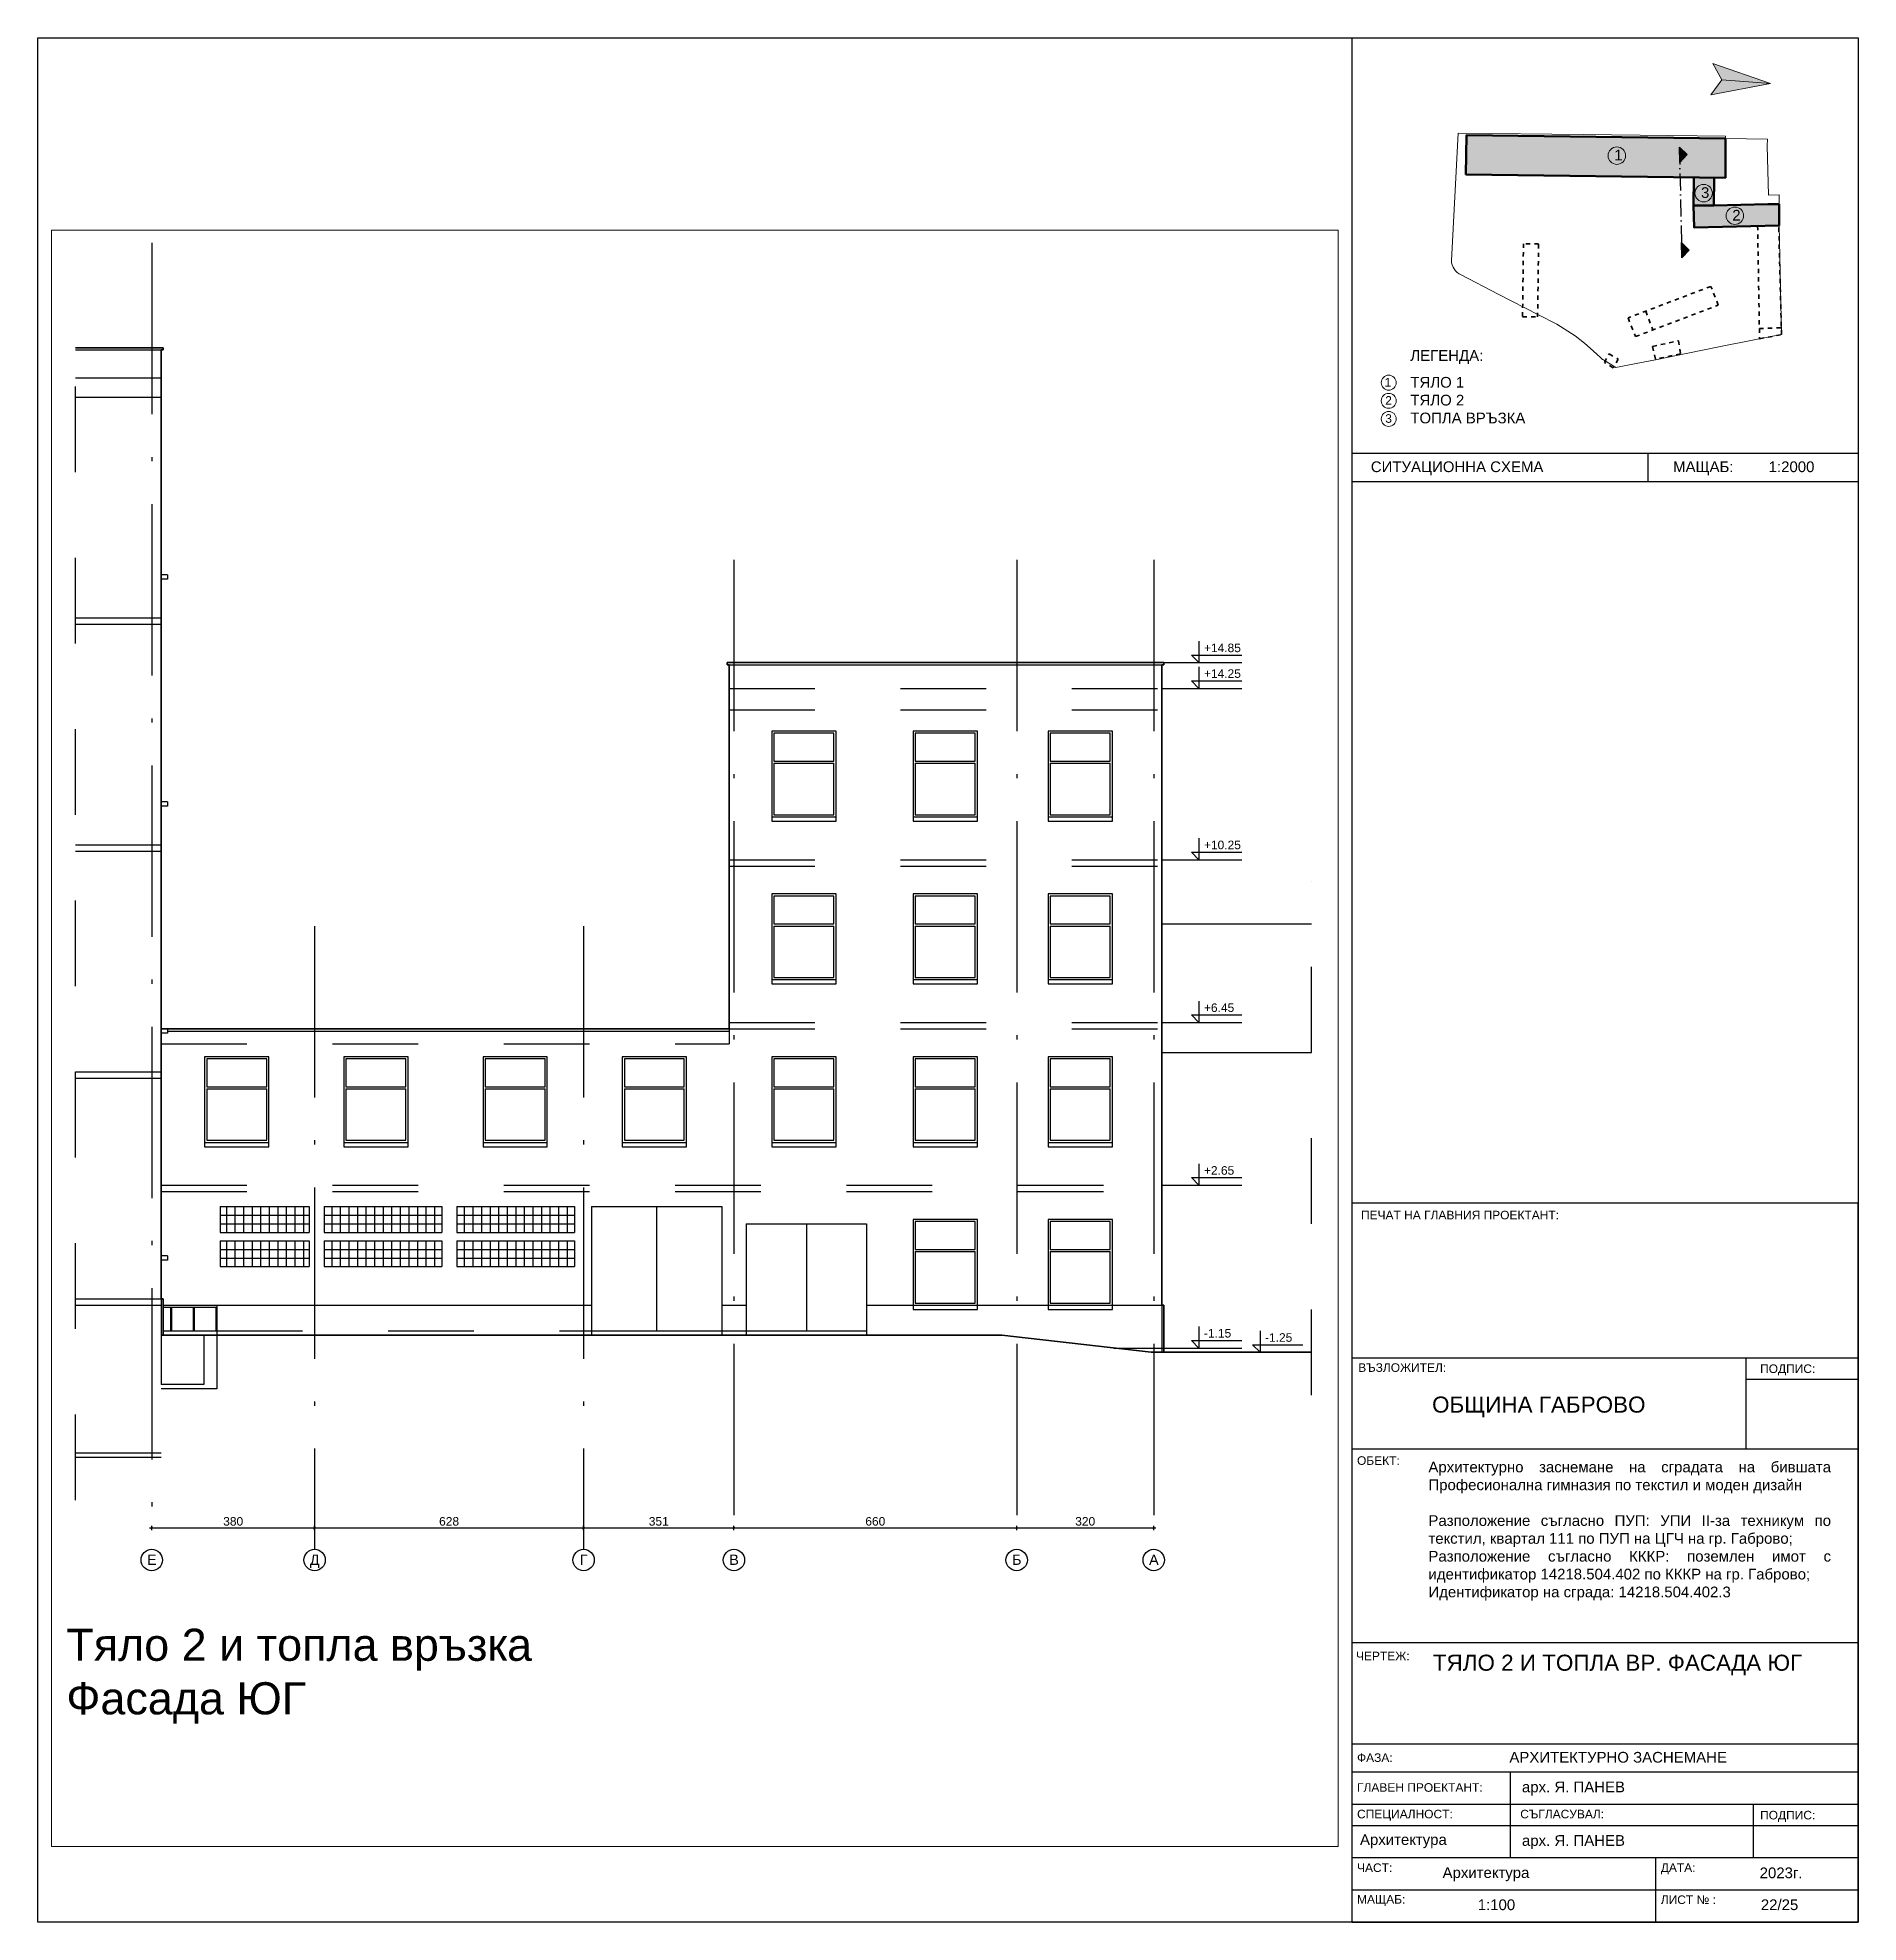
# Paper-space layout 'Т2 ФАС ЮГ' of a CAD drawing. Header units: inches. Extents: x 20 to 445, y 5 to 445.
# The model-space entities are those that its viewports show. They can reach past a viewport. Long polylines and large blocks are cut down to what shows.
import ezdxf

# ---------------------------------------------------------------- set-up
doc = ezdxf.new("R2010")
doc.units = ezdxf.units.IN
doc.header["$MEASUREMENT"] = 0
doc.linetypes.add('DashDot', pattern=[0.6, 0.4, -0.1, 0, -0.1])
doc.linetypes.add('Hidden', pattern=[0.4, 0.2, -0.2])
for name, color, linetype, lineweight in [('Линия на разрез', 252, 'DashDot', 25), ('Надписи коти външни', 252, 'Continuous', 25), ('Надписи нива', 252, 'Continuous', 25), ('Надписи Оси', 252, 'Continuous', 25), ('Оси', 252, 'DashDot', 25), ('Ситуация дебела линия', 7, 'Continuous', 70), ('Ситуация имот', 7, 'Continuous', 20), ('Ситуация тънка линия', 7, 'Continuous', 35), ('Фасади Разрези дебело', 7, 'Continuous', 35), ('Фасади Разрези пунктир', 253, 'Hidden', 25), ('Фасади Разрези средно', 252, 'Continuous', 30), ('Фасади Разрези тънко', 253, 'Continuous', 25)]:
    doc.layers.add(name, color=color, linetype=linetype, lineweight=lineweight)
doc.layers.add('Ситуация щрих', color=7, linetype='Continuous', lineweight=18, true_color=0xdbdbdb, transparency=0.25)
doc.styles.add('Arial Regular', font='arial.ttf')
doc.styles.get("Standard").update_dxf_attribs({"font": 'arial.ttf'})
doc.dimstyles.new('Annotative', dxfattribs={"dimscale": 0, "dimtxt": 20, "dimasz": 5, "dimexe": 5, "dimexo": 5, "dimgap": 5, "dimtad": 1, "dimdec": 0, "dimzin": 0, "dimdsep": 46, "dimtxsty": 'Standard', "dimblk": 'ARCHTICK', "dimcen": 5, "dimdle": 5, "dimadec": 0, "dimazin": 0, "dimtfac": 1, "dimtdec": 0, "dimtofl": 0, "dimtmove": 0, "dimatfit": 3, "dimldrblk": 'ARCHTICK', "dimfxl": 5, "dimfxlon": 1, "dimtolj": 1, "dimtzin": 0, "dimarcsym": 1})

psp = doc.layouts.new('Т2 ФАС ЮГ')

# ---------------------------------------------------------------- texts
at = {"attachment_point": 1}
for s, insert, char_height, width in [('{\\C256;\\c0;1}', (388.04, 418.86), 2.5, 2.3512), ('{\\C256;\\c0;3}', (408.29, 410.09), 2.5, 2.3512), ('{\\C256;\\c0;2}', (415.59, 404.81), 2.5, 2.3512), ('\\pxsm1.5;{\\C256;\\c0;ЛЕГЕНДА:\\P\\psm1;ТЯЛО 1\\PТЯЛО 2\\P\\psm1.5;ТОПЛА ВРЪЗКА}', (340.44, 372.06), 2.5, 104.1364), ('\\pxqc;{\\C256;\\c0;1}', (333.73, 365.57), 2, 2.9389), ('\\pxqc;{\\C256;\\c0;2}', (333.88, 361.33), 2, 2.9389), ('\\pxqc;{\\C256;\\c0;3}', (333.88, 357.1), 2, 2.9389), ('СИТУАЦИОННА СХЕМА', (331.21, 346.09), 2.5, 70.9204), ('МАЩАБ:', (401.78, 346.09), 2.5, 50.9509), ('1:2000', (424.09, 346.09), 2.5, 50.9509), ('ПЕЧАТ НА ГЛАВНИЯ ПРОЕКТАНТ:', (328.91, 171.14), 2, 50.1152), ('{\\fArial|b0|i0|c204|p34;ВЪЗЛОЖИТЕЛ}:', (328.27, 135.54), 2, 39.9093), ('{\\fArial|b0|i0|c204|p34;ПОДПИС:}', (422.09, 135.27), 2, 39.9093), ('ОБЩИНА ГАБРОВО', (345.51, 127.77), 3.75, 99.9482), ('ОБЕКТ:', (327.99, 113.83), 2, 39.9093), ('\\pxqj;{\\C256;\\c0;Архитектурно заснемане на сградата на бившата Професионална гимназия по текстил и моден дизайн\\P\\PРазположение съгласно ПУП: УПИ II-за техникум по текстил, квартал 111 по ПУП на ЦГЧ на гр. Габрово;\\PРазположение съгласно КККР: поземлен имот с идентификатор 14218.504.402 по КККР на гр. Габрово;\\PИдентификатор на сграда: 14218.504.402.3}', (344.66, 112.58), 2.5, 93.7065), ('{\\fArial|b0|i0|c204|p34;ЧЕРТЕЖ}:', (327.75, 68.2), 2, 39.9093), ('ТЯЛО 2 И ТОПЛА ВР. ФАСАДА ЮГ', (345.68, 67.51), 3.75, 103.8157), ('{\\fArial|b0|i0|c204|p34;ФАЗА}:', (327.99, 44.47), 2, 39.9093), ('АРХИТЕКТУРНО ЗАСНЕМАНЕ', (363.56, 44.81), 2.5, 70.9204), ('ГЛАВЕН ПРОЕКТАНТ:', (327.99, 37.51), 2, 39.9093), ('  арх. Я. ПАНЕВ', (364.55, 37.88), 2.5, 70.9204), ('СПЕЦИАЛНОСТ:', (327.99, 31.3), 2, 39.9093), ('СЪГЛАСУВАЛ:', (366.09, 31.3), 2, 39.9093), ('{\\fArial|b0|i0|c204|p34;ПОДПИС:}', (422.09, 31.05), 2, 39.9093), ('Архитектура', (328.68, 25.59), 2.5, 70.9204), ('  арх. Я. ПАНЕВ', (364.55, 25.38), 2.5, 70.9204), ('ЧАСТ{\\fArial|b0|i0|c238|p34;:}', (327.99, 18.77), 2, 39.9093), ('{\\fArial|b0|i0|c204|p34;Архитектура}', (347.96, 17.88), 2.5, 70.9204), ('{\\fArial|b0|i0|c204|p34;ДАТА}:', (398.9, 18.8), 2, 39.9093), ('{\\fArial|b0|i0|c162|p34;   }2023г{\\fArial|b0|i0|c162|p34;.}', (419.07, 17.83), 2.5, 70.9204), ('{\\fArial|b0|i0|c204|p34;МАЩАБ}:', (327.99, 11.39), 2, 39.9093), ('   1:100', (353.26, 10.38), 2.5, 70.9204), ('{\\fArial|b0|i0|c204|p34;ЛИСТ № }:', (398.9, 11.3), 2, 39.9093), ('  22/25', (420.32, 10.38), 2.5, 70.9204)]:
    psp.add_mtext(s, dxfattribs=dict(at, insert=insert, char_height=char_height, width=width))

msp = doc.modelspace()

# ---------------------------------------------------------------- texts
at = {"ltscale": 10, "insert": (23290.3, 17855.6), "char_height": 75, "width": 1216.339, "attachment_point": 2, "style": 'Arial Regular'}
msp.add_mtext('\\pxql;Тяло 2 и топла връзка\\PФасада ЮГ', dxfattribs=at)
at = {"layer": 'Надписи нива', "ltscale": 10, "char_height": 20, "width": 180.489, "attachment_point": 1, "style": 'Arial Regular'}
for s, insert in [('+14.85', (25337.9, 20155.4)), ('+14.25', (25337.9, 20095.4)), ('+10.25', (25337.9, 19695.4)), ('+6.45', (25337.9, 19315.4)), ('+2.65', (25337.9, 18935.4)), ('-1.15', (25337.9, 18555.4)), ('-1.25', (25480.5, 18545.4))]:
    msp.add_mtext(s, dxfattribs=dict(at, insert=insert))
at = {"layer": 'Надписи Оси', "ltscale": 100, "char_height": 24, "width": 27.213, "attachment_point": 1, "style": 'Arial Regular'}
for s, insert in [('\\pxqc;Е', (22868.3, 18028.6)), ('\\pxqc;Д', (23248.4, 18028.6)), ('\\pxqc;Г', (23876.4, 18028.6)), ('\\pxqc;В', (24227.4, 18028.6)), ('\\pxqc;Б', (24887.4, 18028.6)), ('\\pxqc;А', (25207.4, 18028.6))]:
    msp.add_mtext(s, dxfattribs=dict(at, insert=insert))

# ---------------------------------------------------------------- blocks, each defined once
blk = doc.blocks.new('_ArchTick')
at = {"color": 0, "linetype": 'ByBlock', "const_width": 0.15}
blk.add_lwpolyline([(-0.5, -0.5), (0.5, 0.5)], dxfattribs=at)
blk = doc.blocks.new('*D7064')
at = {"layer": 'Defpoints', "color": 0, "ltscale": 10, "transparency": 16777216}
for p in [(23261.7, 18090.9), (22881.6, 18040.9), (23261.7, 18040.9)]:
    blk.add_point(p, dxfattribs=at)
at = {"layer": 'Надписи коти външни', "color": 0, "lineweight": -2, "ltscale": 10, "transparency": 16777216}
for p, q in [((22876.6, 18090.9), (23266.7, 18090.9)), ((22881.6, 18085.9), (22881.6, 18095.9)), ((23261.7, 18085.9), (23261.7, 18095.9))]:
    blk.add_line(p, q, dxfattribs=at)
at = {"layer": 'Надписи коти външни', "color": 0, "lineweight": -2, "ltscale": 10, "transparency": 16777216, "xscale": 5, "yscale": 5, "zscale": 5, "rotation": 180}
blk.add_blockref('_ArchTick', (22881.6, 18090.9), dxfattribs=at)
at = {"layer": 'Надписи коти външни', "color": 0, "lineweight": -2, "ltscale": 10, "transparency": 16777216, "xscale": 5, "yscale": 5, "zscale": 5}
blk.add_blockref('_ArchTick', (23261.7, 18090.9), dxfattribs=at)
at = {"layer": 'Надписи коти външни', "color": 0, "ltscale": 10, "transparency": 16777216, "insert": (23071.7, 18106.1), "char_height": 20, "attachment_point": 5}
blk.add_mtext('\\A1;380', dxfattribs=at)
blk = doc.blocks.new('*D7063')
at = {"layer": 'Defpoints', "color": 0, "ltscale": 10, "transparency": 16777216}
for p in [(23889.7, 18090.9), (23261.7, 18040.9), (23889.7, 18040.9)]:
    blk.add_point(p, dxfattribs=at)
at = {"layer": 'Надписи коти външни', "color": 0, "lineweight": -2, "ltscale": 10, "transparency": 16777216}
for p, q in [((23256.7, 18090.9), (23894.7, 18090.9)), ((23261.7, 18085.9), (23261.7, 18095.9)), ((23889.7, 18085.9), (23889.7, 18095.9))]:
    blk.add_line(p, q, dxfattribs=at)
at = {"layer": 'Надписи коти външни', "color": 0, "lineweight": -2, "ltscale": 10, "transparency": 16777216, "xscale": 5, "yscale": 5, "zscale": 5, "rotation": 180}
blk.add_blockref('_ArchTick', (23261.7, 18090.9), dxfattribs=at)
at = {"layer": 'Надписи коти външни', "color": 0, "lineweight": -2, "ltscale": 10, "transparency": 16777216, "xscale": 5, "yscale": 5, "zscale": 5}
blk.add_blockref('_ArchTick', (23889.7, 18090.9), dxfattribs=at)
at = {"layer": 'Надписи коти външни', "color": 0, "ltscale": 10, "transparency": 16777216, "insert": (23575.7, 18106.1), "char_height": 20, "attachment_point": 5}
blk.add_mtext('\\A1;628', dxfattribs=at)
blk = doc.blocks.new('*D7062')
at = {"layer": 'Defpoints', "color": 0, "ltscale": 10, "transparency": 16777216}
for p in [(24240.7, 18090.9), (23889.7, 18040.9), (24240.7, 18040.9)]:
    blk.add_point(p, dxfattribs=at)
at = {"layer": 'Надписи коти външни', "color": 0, "lineweight": -2, "ltscale": 10, "transparency": 16777216}
for p, q in [((23884.7, 18090.9), (24245.7, 18090.9)), ((23889.7, 18085.9), (23889.7, 18095.9)), ((24240.7, 18085.9), (24240.7, 18095.9))]:
    blk.add_line(p, q, dxfattribs=at)
at = {"layer": 'Надписи коти външни', "color": 0, "lineweight": -2, "ltscale": 10, "transparency": 16777216, "xscale": 5, "yscale": 5, "zscale": 5, "rotation": 180}
blk.add_blockref('_ArchTick', (23889.7, 18090.9), dxfattribs=at)
at = {"layer": 'Надписи коти външни', "color": 0, "lineweight": -2, "ltscale": 10, "transparency": 16777216, "xscale": 5, "yscale": 5, "zscale": 5}
blk.add_blockref('_ArchTick', (24240.7, 18090.9), dxfattribs=at)
at = {"layer": 'Надписи коти външни', "color": 0, "ltscale": 10, "transparency": 16777216, "insert": (24065.2, 18106.1), "char_height": 20, "attachment_point": 5}
blk.add_mtext('\\A1;351', dxfattribs=at)
blk = doc.blocks.new('*D7060')
at = {"layer": 'Defpoints', "color": 0, "ltscale": 10, "transparency": 16777216}
for p in [(24900.7, 18090.9), (24240.7, 18040.9), (24900.7, 18040.9)]:
    blk.add_point(p, dxfattribs=at)
at = {"layer": 'Надписи коти външни', "color": 0, "lineweight": -2, "ltscale": 10, "transparency": 16777216}
for p, q in [((24235.7, 18090.9), (24905.7, 18090.9)), ((24240.7, 18085.9), (24240.7, 18095.9)), ((24900.7, 18085.9), (24900.7, 18095.9))]:
    blk.add_line(p, q, dxfattribs=at)
at = {"layer": 'Надписи коти външни', "color": 0, "lineweight": -2, "ltscale": 10, "transparency": 16777216, "xscale": 5, "yscale": 5, "zscale": 5, "rotation": 180}
blk.add_blockref('_ArchTick', (24240.7, 18090.9), dxfattribs=at)
at = {"layer": 'Надписи коти външни', "color": 0, "lineweight": -2, "ltscale": 10, "transparency": 16777216, "xscale": 5, "yscale": 5, "zscale": 5}
blk.add_blockref('_ArchTick', (24900.7, 18090.9), dxfattribs=at)
at = {"layer": 'Надписи коти външни', "color": 0, "ltscale": 10, "transparency": 16777216, "insert": (24570.7, 18106.1), "char_height": 20, "attachment_point": 5}
blk.add_mtext('\\A1;660', dxfattribs=at)
blk = doc.blocks.new('*D7061')
at = {"layer": 'Defpoints', "color": 0, "ltscale": 10, "transparency": 16777216}
for p in [(25220.7, 18090.9), (24900.7, 18040.9), (25220.7, 18040.9)]:
    blk.add_point(p, dxfattribs=at)
at = {"layer": 'Надписи коти външни', "color": 0, "lineweight": -2, "ltscale": 10, "transparency": 16777216}
for p, q in [((24895.7, 18090.9), (25225.7, 18090.9)), ((24900.7, 18085.9), (24900.7, 18095.9)), ((25220.7, 18085.9), (25220.7, 18095.9))]:
    blk.add_line(p, q, dxfattribs=at)
at = {"layer": 'Надписи коти външни', "color": 0, "lineweight": -2, "ltscale": 10, "transparency": 16777216, "xscale": 5, "yscale": 5, "zscale": 5, "rotation": 180}
blk.add_blockref('_ArchTick', (24900.7, 18090.9), dxfattribs=at)
at = {"layer": 'Надписи коти външни', "color": 0, "lineweight": -2, "ltscale": 10, "transparency": 16777216, "xscale": 5, "yscale": 5, "zscale": 5}
blk.add_blockref('_ArchTick', (25220.7, 18090.9), dxfattribs=at)
at = {"layer": 'Надписи коти външни', "color": 0, "ltscale": 10, "transparency": 16777216, "insert": (25060.7, 18106.1), "char_height": 20, "attachment_point": 5}
blk.add_mtext('\\A1;320', dxfattribs=at)

# ---------------------------------------------------------------- dimensions: what is measured, and where the dimension line sits
at = {"layer": 'Надписи коти външни', "ltscale": 10}
for p1, p2, picture, middle in [((22881.6, 18040.9), (23261.7, 18040.9), '*D7064', (23071.7, 18106.1)), ((23261.7, 18040.9), (23889.7, 18040.9), '*D7063', (23575.7, 18106.1)), ((23889.7, 18040.9), (24240.7, 18040.9), '*D7062', (24065.2, 18106.1)), ((24240.7, 18040.9), (24900.7, 18040.9), '*D7060', (24570.7, 18106.1)), ((24900.7, 18040.9), (25220.7, 18040.9), '*D7061', (25060.7, 18106.1))]:
    dim = msp.add_aligned_dim(p1=p1, p2=p2, distance=50, dimstyle='Annotative', override={"dimscale": 0, "dimtix": 0, "dimtofl": 0, "dimtmove": 0, "dimatfit": 3}, dxfattribs=at)
    dim.commit()
    dim.dimension.update_dxf_attribs({"geometry": picture, "text_midpoint": middle})

# ---------------------------------------------------------------- linework, layer by layer
at = {"layer": 'Надписи нива', "ltscale": 10}
for p, q in [((25326.2, 20160.9), (25326.2, 20110.9)), ((25308.6, 20128.6), (25426.2, 20128.6)), ((25326.2, 20110.9), (25308.6, 20128.6)), ((25308.6, 20068.6), (25426.2, 20068.6)), ((25326.2, 20050.9), (25308.6, 20068.6)), ((25326.2, 20100.9), (25326.2, 20050.9)), ((25308.6, 19668.6), (25426.2, 19668.6)), ((25326.2, 19650.9), (25308.6, 19668.6)), ((25326.2, 19700.9), (25326.2, 19650.9)), ((25326.2, 19320.9), (25326.2, 19270.9)), ((25308.6, 19288.6), (25426.2, 19288.6)), ((25326.2, 19270.9), (25308.6, 19288.6)), ((25326.2, 18940.9), (25326.2, 18890.9)), ((25308.6, 18908.6), (25426.2, 18908.6)), ((25326.2, 18890.9), (25308.6, 18908.6)), ((25308.6, 18528.6), (25426.2, 18528.6)), ((25326.2, 18510.9), (25308.6, 18528.6)), ((25326.2, 18560.9), (25326.2, 18510.9)), ((25468.9, 18550.9), (25468.9, 18500.9)), ((25451.2, 18518.6), (25568.9, 18518.6)), ((25468.9, 18500.9), (25451.2, 18518.6))]:
    msp.add_line(p, q, dxfattribs=at)
at = {"layer": 'Надписи нива', "linetype": 'Hidden', "ltscale": 10}
for p, q in [((25239.3, 20110.9), (25426.2, 20110.9)), ((25239.3, 20050.9), (25426.2, 20050.9)), ((25239.3, 19650.9), (25426.2, 19650.9)), ((25239.3, 19270.9), (25426.2, 19270.9)), ((25239.3, 18890.9), (25426.2, 18890.9)), ((25239.3, 18510.9), (25426.2, 18510.9))]:
    msp.add_line(p, q, dxfattribs=at)
at = {"layer": 'Надписи Оси', "ltscale": 50}
for centre in [(22881.6, 18015.9), (23261.7, 18015.9), (23889.7, 18015.9), (24240.7, 18015.9), (24900.7, 18015.9), (25220.7, 18015.9)]:
    msp.add_circle(centre, 25, dxfattribs=at)
at = {"layer": 'Оси', "ltscale": 10}
for p, q in [((22881.6, 21090.9), (22881.6, 18040.9)), ((24240.7, 20350.9), (24240.7, 18040.9)), ((24900.7, 20350.9), (24900.7, 18040.9)), ((25220.7, 20350.9), (25220.7, 18040.9)), ((23261.7, 19495.9), (23261.7, 18040.9)), ((23889.7, 19495.9), (23889.7, 18040.9))]:
    msp.add_line(p, q, dxfattribs=at)
at = {"layer": 'Фасади Разрези дебело', "ltscale": 10, "extrusion": (1.2091e-15, 1, -2.22045e-16)}
for p, q in [((22703.5, 20845.9), (22908.5, 20845.9)), ((25214.6, 18500.9), (25589.3, 18500.9))]:
    msp.add_line(p, q, dxfattribs=at)
at = {"layer": 'Фасади Разрези дебело', "ltscale": 10}
for p, q in [((22903.5, 20840.9), (22903.5, 18625.9)), ((22903.5, 20840.9), (22908.5, 20840.9, 0)), ((22908.5, 20845.9), (22908.5, 20840.9, 0)), ((24224.6, 20110.9), (24224.6, 20105.9)), ((25244.3, 20110.9), (25244.3, 20105.9)), ((24229.6, 20105.9), (24224.6, 20105.9)), ((24229.6, 20105.9), (24229.6, 19255.9)), ((25239.3, 20105.9), (25239.3, 18610.9)), ((25239.3, 20105.9), (25244.3, 20105.9)), ((22908.5, 18625.9), (22903.5, 18625.9)), ((22908.5, 18625.9), (22908.5, 18540.9)), ((25239.3, 18610.9), (25244.3, 18610.9)), ((25244.3, 18610.9), (25244.3, 18500.9)), ((24866.4, 18540.9), (22903.5, 18540.9)), ((24866.4, 18540.9), (25214.6, 18500.9))]:
    msp.add_line(p, q, dxfattribs=at)
at = {"layer": 'Фасади Разрези дебело', "ltscale": 10, "extrusion": (-1.22465e-16, 1, -2.22045e-16)}
for p, q in [((24224.6, 20110.9), (25244.3, 20110.9)), ((22903.5, 19255.9), (24229.6, 19255.9))]:
    msp.add_line(p, q, dxfattribs=at)
at = {"layer": 'Фасади Разрези пунктир', "ltscale": 10}
for p, q in [((22703.5, 18155.9), (22703.5, 20945.9)), ((25589.3, 18400.9), (25589.3, 19600.9)), ((24229.6, 19250.9), (24229.6, 19220.9)), ((22903.5, 18625.9), (22903.5, 18255.9)), ((25239.3, 18610.9), (25239.3, 18500.9)), ((23003.5, 18540.9), (23003.5, 18425.9)), ((23033.5, 18540.9), (23033.5, 18415.9))]:
    msp.add_line(p, q, dxfattribs=at)
at = {"layer": 'Фасади Разрези пунктир', "ltscale": 10, "extrusion": (1.2091e-15, 1, -2.22045e-16)}
for p, q in [((22703.5, 20775.9), (22903.5, 20775.9)), ((22703.5, 20730.9), (22903.5, 20730.9)), ((22703.5, 20215.9), (22903.5, 20215.9)), ((22703.5, 20200.9), (22903.5, 20200.9)), ((22703.5, 19685.9), (22903.5, 19685.9)), ((22703.5, 19670.9), (22903.5, 19670.9)), ((22703.5, 19155.9), (22903.5, 19155.9)), ((22703.5, 19140.9), (22903.5, 19140.9)), ((22703.5, 18625.9), (22903.5, 18625.9)), ((22703.5, 18610.9), (22903.5, 18610.9)), ((22703.5, 18265.9), (22903.5, 18265.9)), ((22703.5, 18255.9), (22903.5, 18255.9))]:
    msp.add_line(p, q, dxfattribs=at)
at = {"layer": 'Фасади Разрези пунктир', "ltscale": 10, "extrusion": (-1.22465e-16, 1, -2.22045e-16)}
for p, q in [((24229.6, 20050.9), (25239.3, 20050.9)), ((24229.6, 20000.9), (25239.3, 20000.9)), ((24229.6, 19650.9), (25239.3, 19650.9)), ((24229.6, 19635.9), (25239.3, 19635.9)), ((24229.6, 19270.9), (25239.3, 19270.9)), ((24229.6, 19255.9), (25239.3, 19255.9)), ((22903.5, 19220.9), (24229.6, 19220.9)), ((22903.5, 18890.9), (25239.3, 18890.9)), ((22903.5, 18875.9), (25239.3, 18875.9)), ((23033.5, 18550.9), (23908.2, 18550.9)), ((24212.1, 18550.9), (24269.6, 18550.9)), ((25127.6, 18510.9), (25239.3, 18510.9))]:
    msp.add_line(p, q, dxfattribs=at)
at = {"layer": 'Фасади Разрези пунктир', "ltscale": 10, "extrusion": (-1.2091e-15, 1, -2.22045e-16)}
for p, q in [((23003.5, 18425.9), (22903.5, 18425.9)), ((23033.5, 18415.9), (22903.5, 18415.9))]:
    msp.add_line(p, q, dxfattribs=at)
at = {"layer": 'Фасади Разрези средно', "ltscale": 10, "extrusion": (1.2091e-15, 1, -2.22045e-16)}
for p, q in [((25239.3, 19500.9), (25589.3, 19500.9)), ((25239.3, 19200.9), (25589.3, 19200.9))]:
    msp.add_line(p, q, dxfattribs=at)
at = {"layer": 'Фасади Разрези тънко', "ltscale": 10, "extrusion": (1.2091e-15, 1, -2.22045e-16)}
for p, q in [((22703.5, 20840.9), (22903.5, 20840.9)), ((23041.4, 18840.9), (23248.7, 18840.9)), ((23283.7, 18840.9), (23558.6, 18840.9)), ((23593.6, 18840.9), (23868.2, 18840.9)), ((23908.2, 18840.9), (24212.1, 18840.9)), ((23041.4, 18820.9), (23248.7, 18820.9)), ((23041.4, 18800.9), (23248.7, 18800.9)), ((23284.1, 18820.9), (23558.6, 18820.9)), ((23284.1, 18800.9), (23558.6, 18800.9)), ((23593.6, 18820.9), (23868.2, 18820.9)), ((23593.6, 18800.9), (23868.2, 18800.9)), ((24269.6, 18800.9), (24549.8, 18800.9)), ((23041.4, 18780.9), (23248.7, 18780.9)), ((23041.4, 18760.9), (23248.7, 18760.9)), ((23283.7, 18780.9), (23558.6, 18780.9)), ((23283.7, 18760.9), (23558.6, 18760.9)), ((23593.6, 18780.9), (23868.2, 18780.9)), ((23593.6, 18760.9), (23868.2, 18760.9)), ((23041.4, 18740.9), (23248.7, 18740.9)), ((23041.4, 18720.9), (23248.7, 18720.9)), ((23041.4, 18700.9), (23248.7, 18700.9)), ((23283.7, 18700.9), (23558.6, 18700.9)), ((23284.1, 18740.9), (23558.6, 18740.9)), ((23284.1, 18720.9), (23558.6, 18720.9)), ((23593.6, 18740.9), (23868.2, 18740.9)), ((23593.6, 18720.9), (23868.2, 18720.9)), ((23593.6, 18700.9), (23868.2, 18700.9)), ((22908.5, 18610.9), (23033.5, 18610.9)), ((22908.5, 18605.9), (23033.5, 18605.9)), ((23033.5, 18610.9), (23908.2, 18610.9)), ((24212.1, 18610.9), (24269.6, 18610.9)), ((24549.8, 18610.9), (25239.3, 18610.9)), ((22908.5, 18550.9), (23033.5, 18550.9)), ((23908.2, 18550.9), (24212.1, 18550.9)), ((24269.6, 18550.9), (24549.8, 18550.9))]:
    msp.add_line(p, q, dxfattribs=at)
at = {"layer": 'Фасади Разрези тънко', "ltscale": 10, "extrusion": (1.7544e-13, 1, -2.22045e-16)}
for p, q in [((22918.5, 20315.9), (22903.5, 20315.9)), ((22918.5, 20305.9), (22903.5, 20305.9)), ((22918.5, 19785.9), (22903.5, 19785.9)), ((22918.5, 19775.9), (22903.5, 19775.9)), ((22918.5, 19255.9), (22903.5, 19255.9)), ((22918.5, 19245.9), (22903.5, 19245.9)), ((22918.5, 18725.9), (22903.5, 18725.9)), ((22918.5, 18715.9), (22903.5, 18715.9))]:
    msp.add_line(p, q, dxfattribs=at)
at = {"layer": 'Фасади Разрези тънко', "ltscale": 10}
for p, q in [((22918.5, 20315.9), (22918.5, 20305.9)), ((24479.1, 19950.9), (24329.1, 19950.9)), ((24329.1, 19950.9), (24329.1, 19750.9)), ((24474.1, 19945.9), (24334.1, 19945.9)), ((24334.1, 19945.9), (24334.1, 19880.9)), ((24474.1, 19880.9), (24474.1, 19945.9)), ((24479.1, 19750.9), (24479.1, 19950.9)), ((24809.1, 19950.9), (24659.1, 19950.9)), ((24659.1, 19950.9), (24659.1, 19750.9)), ((24804.1, 19945.9), (24664.1, 19945.9)), ((24664.1, 19945.9), (24664.1, 19880.9)), ((24804.1, 19880.9), (24804.1, 19945.9)), ((24809.1, 19750.9), (24809.1, 19950.9)), ((25124.1, 19950.9), (24974.1, 19950.9)), ((24974.1, 19950.9), (24974.1, 19750.9)), ((25119.1, 19945.9), (24979.1, 19945.9)), ((24979.1, 19945.9), (24979.1, 19880.9)), ((25119.1, 19880.9), (25119.1, 19945.9)), ((25124.1, 19750.9), (25124.1, 19950.9)), ((24334.1, 19880.9), (24474.1, 19880.9)), ((24334.1, 19875.9), (24334.1, 19755.9)), ((24334.1, 19875.9), (24474.1, 19875.9)), ((24474.1, 19755.9), (24474.1, 19875.9)), ((24664.1, 19880.9), (24804.1, 19880.9)), ((24664.1, 19875.9), (24664.1, 19755.9)), ((24664.1, 19875.9), (24804.1, 19875.9)), ((24804.1, 19755.9), (24804.1, 19875.9)), ((24979.1, 19880.9), (25119.1, 19880.9)), ((24979.1, 19875.9), (24979.1, 19755.9)), ((24979.1, 19875.9), (25119.1, 19875.9)), ((25119.1, 19755.9), (25119.1, 19875.9)), ((22918.5, 19785.9), (22918.5, 19775.9)), ((24334.1, 19755.9), (24474.1, 19755.9)), ((24664.1, 19755.9), (24804.1, 19755.9)), ((24979.1, 19755.9), (25119.1, 19755.9)), ((24329.1, 19750.9), (24329.1, 19740.9)), ((24329.1, 19750.9), (24479.1, 19750.9)), ((24329.1, 19740.9), (24479.1, 19740.9)), ((24479.1, 19740.9), (24479.1, 19750.9)), ((24659.1, 19750.9), (24659.1, 19740.9)), ((24659.1, 19750.9), (24809.1, 19750.9)), ((24659.1, 19740.9), (24809.1, 19740.9)), ((24809.1, 19740.9), (24809.1, 19750.9)), ((24974.1, 19750.9), (24974.1, 19740.9)), ((24974.1, 19750.9), (25124.1, 19750.9)), ((24974.1, 19740.9), (25124.1, 19740.9)), ((25124.1, 19740.9), (25124.1, 19750.9)), ((24479.1, 19570.9), (24329.1, 19570.9)), ((24329.1, 19570.9), (24329.1, 19370.9)), ((24474.1, 19565.9), (24334.1, 19565.9)), ((24334.1, 19565.9), (24334.1, 19500.9)), ((24474.1, 19500.9), (24474.1, 19565.9)), ((24479.1, 19370.9), (24479.1, 19570.9)), ((24809.1, 19570.9), (24659.1, 19570.9)), ((24659.1, 19570.9), (24659.1, 19370.9)), ((24804.1, 19565.9), (24664.1, 19565.9)), ((24664.1, 19565.9), (24664.1, 19500.9)), ((24804.1, 19500.9), (24804.1, 19565.9)), ((24809.1, 19370.9), (24809.1, 19570.9)), ((25124.1, 19570.9), (24974.1, 19570.9)), ((24974.1, 19570.9), (24974.1, 19370.9)), ((25119.1, 19565.9), (24979.1, 19565.9)), ((24979.1, 19565.9), (24979.1, 19500.9)), ((25119.1, 19500.9), (25119.1, 19565.9)), ((25124.1, 19370.9), (25124.1, 19570.9)), ((24334.1, 19500.9), (24474.1, 19500.9)), ((24334.1, 19495.9), (24334.1, 19375.9)), ((24334.1, 19495.9), (24474.1, 19495.9)), ((24474.1, 19375.9), (24474.1, 19495.9)), ((24664.1, 19500.9), (24804.1, 19500.9)), ((24664.1, 19495.9), (24664.1, 19375.9)), ((24664.1, 19495.9), (24804.1, 19495.9)), ((24804.1, 19375.9), (24804.1, 19495.9)), ((24979.1, 19500.9), (25119.1, 19500.9)), ((24979.1, 19495.9), (24979.1, 19375.9)), ((24979.1, 19495.9), (25119.1, 19495.9)), ((25119.1, 19375.9), (25119.1, 19495.9)), ((24329.1, 19370.9), (24329.1, 19360.9)), ((24329.1, 19370.9), (24479.1, 19370.9)), ((24329.1, 19360.9), (24479.1, 19360.9)), ((24334.1, 19375.9), (24474.1, 19375.9)), ((24479.1, 19360.9), (24479.1, 19370.9)), ((24659.1, 19370.9), (24659.1, 19360.9)), ((24659.1, 19370.9), (24809.1, 19370.9)), ((24659.1, 19360.9), (24809.1, 19360.9)), ((24664.1, 19375.9), (24804.1, 19375.9)), ((24809.1, 19360.9), (24809.1, 19370.9)), ((24974.1, 19370.9), (24974.1, 19360.9)), ((24974.1, 19370.9), (25124.1, 19370.9)), ((24974.1, 19360.9), (25124.1, 19360.9)), ((24979.1, 19375.9), (25119.1, 19375.9)), ((25124.1, 19360.9), (25124.1, 19370.9)), ((22918.5, 19255.9), (22918.5, 19245.9)), ((24229.6, 19255.9), (24229.6, 19250.9)), ((23154.9, 19190.9), (23004.9, 19190.9)), ((23004.9, 19190.9), (23004.9, 18990.9)), ((23149.9, 19185.9), (23009.9, 19185.9)), ((23009.9, 19185.9), (23009.9, 19120.9)), ((23149.9, 19120.9), (23149.9, 19185.9)), ((23154.9, 18990.9), (23154.9, 19190.9)), ((23479.9, 19190.9), (23329.9, 19190.9)), ((23329.9, 19190.9), (23329.9, 18990.9)), ((23474.9, 19185.9), (23334.9, 19185.9)), ((23334.9, 19185.9), (23334.9, 19120.9)), ((23474.9, 19120.9), (23474.9, 19185.9)), ((23479.9, 18990.9), (23479.9, 19190.9)), ((23804.9, 19190.9), (23654.9, 19190.9)), ((23654.9, 19190.9), (23654.9, 18990.9)), ((23799.9, 19185.9), (23659.9, 19185.9)), ((23659.9, 19185.9), (23659.9, 19120.9)), ((23799.9, 19120.9), (23799.9, 19185.9)), ((23804.9, 18990.9), (23804.9, 19190.9)), ((24129.8, 19190.9), (23979.8, 19190.9)), ((23979.8, 19190.9), (23979.8, 18990.9)), ((24124.8, 19185.9), (23984.8, 19185.9)), ((23984.8, 19185.9), (23984.8, 19120.9)), ((24124.8, 19120.9), (24124.8, 19185.9)), ((24129.8, 18990.9), (24129.8, 19190.9)), ((24479.1, 19190.9), (24329.1, 19190.9)), ((24329.1, 19190.9), (24329.1, 18990.9)), ((24474.1, 19185.9), (24334.1, 19185.9)), ((24334.1, 19185.9), (24334.1, 19120.9)), ((24474.1, 19120.9), (24474.1, 19185.9)), ((24479.1, 18990.9), (24479.1, 19190.9)), ((24809.1, 19190.9), (24659.1, 19190.9)), ((24659.1, 19190.9), (24659.1, 18990.9)), ((24804.1, 19185.9), (24664.1, 19185.9)), ((24664.1, 19185.9), (24664.1, 19120.9)), ((24804.1, 19120.9), (24804.1, 19185.9)), ((24809.1, 18990.9), (24809.1, 19190.9)), ((25124.1, 19190.9), (24974.1, 19190.9)), ((24974.1, 19190.9), (24974.1, 18990.9)), ((25119.1, 19185.9), (24979.1, 19185.9)), ((24979.1, 19185.9), (24979.1, 19120.9)), ((25119.1, 19120.9), (25119.1, 19185.9)), ((25124.1, 18990.9), (25124.1, 19190.9)), ((23009.9, 19120.9), (23149.9, 19120.9)), ((23009.9, 19115.9), (23009.9, 18995.9)), ((23009.9, 19115.9), (23149.9, 19115.9)), ((23149.9, 18995.9), (23149.9, 19115.9)), ((23334.9, 19120.9), (23474.9, 19120.9)), ((23334.9, 19115.9), (23334.9, 18995.9)), ((23334.9, 19115.9), (23474.9, 19115.9)), ((23474.9, 18995.9), (23474.9, 19115.9)), ((23659.9, 19120.9), (23799.9, 19120.9)), ((23659.9, 19115.9), (23659.9, 18995.9)), ((23659.9, 19115.9), (23799.9, 19115.9)), ((23799.9, 18995.9), (23799.9, 19115.9)), ((23984.8, 19120.9), (24124.8, 19120.9)), ((23984.8, 19115.9), (23984.8, 18995.9)), ((23984.8, 19115.9), (24124.8, 19115.9)), ((24124.8, 18995.9), (24124.8, 19115.9)), ((24334.1, 19120.9), (24474.1, 19120.9)), ((24334.1, 19115.9), (24334.1, 18995.9)), ((24334.1, 19115.9), (24474.1, 19115.9)), ((24474.1, 18995.9), (24474.1, 19115.9)), ((24664.1, 19120.9), (24804.1, 19120.9)), ((24664.1, 19115.9), (24664.1, 18995.9)), ((24664.1, 19115.9), (24804.1, 19115.9)), ((24804.1, 18995.9), (24804.1, 19115.9)), ((24979.1, 19120.9), (25119.1, 19120.9)), ((24979.1, 19115.9), (24979.1, 18995.9)), ((24979.1, 19115.9), (25119.1, 19115.9)), ((25119.1, 18995.9), (25119.1, 19115.9)), ((23004.9, 18990.9), (23004.9, 18980.9)), ((23004.9, 18990.9), (23154.9, 18990.9)), ((23004.9, 18980.9), (23154.9, 18980.9)), ((23009.9, 18995.9), (23149.9, 18995.9)), ((23154.9, 18980.9), (23154.9, 18990.9)), ((23329.9, 18990.9), (23329.9, 18980.9)), ((23329.9, 18990.9), (23479.9, 18990.9)), ((23329.9, 18980.9), (23479.9, 18980.9)), ((23334.9, 18995.9), (23474.9, 18995.9)), ((23479.9, 18980.9), (23479.9, 18990.9)), ((23654.9, 18990.9), (23654.9, 18980.9)), ((23654.9, 18990.9), (23804.9, 18990.9)), ((23654.9, 18980.9), (23804.9, 18980.9)), ((23659.9, 18995.9), (23799.9, 18995.9)), ((23804.9, 18980.9), (23804.9, 18990.9)), ((23979.8, 18990.9), (23979.8, 18980.9)), ((23979.8, 18990.9), (24129.8, 18990.9)), ((23979.8, 18980.9), (24129.8, 18980.9)), ((23984.8, 18995.9), (24124.8, 18995.9)), ((24129.8, 18980.9), (24129.8, 18990.9)), ((24329.1, 18990.9), (24329.1, 18980.9)), ((24329.1, 18990.9), (24479.1, 18990.9)), ((24329.1, 18980.9), (24479.1, 18980.9)), ((24334.1, 18995.9), (24474.1, 18995.9)), ((24479.1, 18980.9), (24479.1, 18990.9)), ((24659.1, 18990.9), (24659.1, 18980.9)), ((24659.1, 18990.9), (24809.1, 18990.9)), ((24659.1, 18980.9), (24809.1, 18980.9)), ((24664.1, 18995.9), (24804.1, 18995.9)), ((24809.1, 18980.9), (24809.1, 18990.9)), ((24974.1, 18990.9), (24974.1, 18980.9)), ((24974.1, 18990.9), (25124.1, 18990.9)), ((24974.1, 18980.9), (25124.1, 18980.9)), ((24979.1, 18995.9), (25119.1, 18995.9)), ((25124.1, 18980.9), (25124.1, 18990.9)), ((23041.4, 18840.9), (23041.4, 18780.9)), ((23055.7, 18840.9), (23055.7, 18780.9)), ((23075.7, 18840.9), (23075.7, 18780.9)), ((23095.7, 18840.9), (23095.7, 18780.9)), ((23115.7, 18840.9), (23115.7, 18780.9)), ((23135.7, 18840.9), (23135.7, 18780.9)), ((23155.7, 18840.9), (23155.7, 18780.9)), ((23175.7, 18840.9), (23175.7, 18780.9)), ((23195.7, 18840.9), (23195.7, 18780.9)), ((23215.7, 18840.9), (23215.7, 18780.9)), ((23235.7, 18840.9), (23235.7, 18780.9)), ((23248.7, 18840.9), (23248.7, 18780.9)), ((23283.7, 18840.9), (23283.7, 18780.9)), ((23301.6, 18840.9), (23301.6, 18780.9)), ((23321.6, 18840.9), (23321.6, 18780.9)), ((23341.6, 18840.9), (23341.6, 18780.9)), ((23361.6, 18840.9), (23361.6, 18780.9)), ((23381.6, 18840.9), (23381.6, 18780.9)), ((23401.6, 18840.9), (23401.6, 18780.9)), ((23421.6, 18840.9), (23421.6, 18780.9)), ((23441.6, 18840.9), (23441.6, 18780.9)), ((23461.6, 18840.9), (23461.6, 18780.9)), ((23481.6, 18840.9), (23481.6, 18780.9)), ((23501.6, 18840.9), (23501.6, 18780.9)), ((23521.6, 18840.9), (23521.6, 18780.9)), ((23541.6, 18840.9), (23541.6, 18780.9)), ((23558.6, 18840.9), (23558.6, 18780.9)), ((23593.6, 18840.9), (23593.6, 18780.9)), ((23611.2, 18840.9), (23611.2, 18780.9)), ((23631.2, 18840.9), (23631.2, 18780.9)), ((23651.2, 18840.9), (23651.2, 18780.9)), ((23671.2, 18840.9), (23671.2, 18780.9)), ((23691.2, 18840.9), (23691.2, 18780.9)), ((23711.2, 18840.9), (23711.2, 18780.9)), ((23731.2, 18840.9), (23731.2, 18780.9)), ((23751.2, 18840.9), (23751.2, 18780.9)), ((23771.2, 18840.9), (23771.2, 18780.9)), ((23791.2, 18840.9), (23791.2, 18780.9)), ((23811.2, 18840.9), (23811.2, 18780.9)), ((23831.2, 18840.9), (23831.2, 18780.9)), ((23851.2, 18840.9), (23851.2, 18780.9)), ((23868.2, 18840.9), (23868.2, 18780.9)), ((23908.2, 18840.9), (23908.2, 18540.9)), ((24060.1, 18840.9), (24060.1, 18550.9)), ((24212.1, 18840.9), (24212.1, 18540.9)), ((24269.6, 18800.9), (24269.6, 18540.9)), ((24409.7, 18800.9), (24409.7, 18550.9)), ((24549.8, 18800.9), (24549.8, 18540.9)), ((24809.1, 18810.9), (24659.1, 18810.9)), ((24659.1, 18810.9), (24659.1, 18610.9)), ((24804.1, 18805.9), (24664.1, 18805.9)), ((24664.1, 18805.9), (24664.1, 18740.9)), ((24804.1, 18740.9), (24804.1, 18805.9)), ((24809.1, 18610.9), (24809.1, 18810.9)), ((25124.1, 18810.9), (24974.1, 18810.9)), ((24974.1, 18810.9), (24974.1, 18610.9)), ((25119.1, 18805.9), (24979.1, 18805.9)), ((24979.1, 18805.9), (24979.1, 18740.9)), ((25119.1, 18740.9), (25119.1, 18805.9)), ((25124.1, 18610.9), (25124.1, 18810.9)), ((23041.4, 18760.9), (23041.4, 18700.9)), ((23055.7, 18760.9), (23055.7, 18700.9)), ((23075.7, 18760.9), (23075.7, 18700.9)), ((23095.7, 18760.9), (23095.7, 18700.9)), ((23115.7, 18760.9), (23115.7, 18700.9)), ((23135.7, 18760.9), (23135.7, 18700.9)), ((23155.7, 18760.9), (23155.7, 18700.9)), ((23175.7, 18760.9), (23175.7, 18700.9)), ((23195.7, 18760.9), (23195.7, 18700.9)), ((23215.7, 18760.9), (23215.7, 18700.9)), ((23235.7, 18760.9), (23235.7, 18700.9)), ((23248.7, 18760.9), (23248.7, 18700.9)), ((23283.7, 18760.9), (23283.7, 18700.9)), ((23301.6, 18760.9), (23301.6, 18700.9)), ((23321.6, 18760.9), (23321.6, 18700.9)), ((23341.6, 18760.9), (23341.6, 18700.9)), ((23361.6, 18760.9), (23361.6, 18700.9)), ((23381.6, 18760.9), (23381.6, 18700.9)), ((23401.6, 18760.9), (23401.6, 18700.9)), ((23421.6, 18760.9), (23421.6, 18700.9)), ((23441.6, 18760.9), (23441.6, 18700.9)), ((23461.6, 18760.9), (23461.6, 18700.9)), ((23481.6, 18760.9), (23481.6, 18700.9)), ((23501.6, 18760.9), (23501.6, 18700.9)), ((23521.6, 18760.9), (23521.6, 18700.9)), ((23541.6, 18760.9), (23541.6, 18700.9)), ((23558.6, 18760.9), (23558.6, 18700.9)), ((23593.6, 18760.9), (23593.6, 18700.9)), ((23611.2, 18760.9), (23611.2, 18700.9)), ((23631.2, 18760.9), (23631.2, 18700.9)), ((23651.2, 18760.9), (23651.2, 18700.9)), ((23671.2, 18760.9), (23671.2, 18700.9)), ((23691.2, 18760.9), (23691.2, 18700.9)), ((23711.2, 18760.9), (23711.2, 18700.9)), ((23731.2, 18760.9), (23731.2, 18700.9)), ((23751.2, 18760.9), (23751.2, 18700.9)), ((23771.2, 18760.9), (23771.2, 18700.9)), ((23791.2, 18760.9), (23791.2, 18700.9)), ((23811.2, 18760.9), (23811.2, 18700.9)), ((23831.2, 18760.9), (23831.2, 18700.9)), ((23851.2, 18760.9), (23851.2, 18700.9)), ((23868.2, 18760.9), (23868.2, 18700.9)), ((22918.5, 18725.9), (22918.5, 18715.9)), ((24664.1, 18740.9), (24804.1, 18740.9)), ((24664.1, 18735.9), (24664.1, 18615.9)), ((24664.1, 18735.9), (24804.1, 18735.9)), ((24804.1, 18615.9), (24804.1, 18735.9)), ((24979.1, 18740.9), (25119.1, 18740.9)), ((24979.1, 18735.9), (24979.1, 18615.9)), ((24979.1, 18735.9), (25119.1, 18735.9)), ((25119.1, 18615.9), (25119.1, 18735.9)), ((24664.1, 18615.9), (24804.1, 18615.9)), ((24979.1, 18615.9), (25119.1, 18615.9)), ((22925.5, 18605.9), (22925.5, 18550.9)), ((22927.5, 18605.9), (22927.5, 18550.9)), ((22978.5, 18605.9), (22978.5, 18550.9)), ((22980.5, 18605.9), (22980.5, 18550.9)), ((23031.5, 18605.9), (23031.5, 18550.9)), ((23033.5, 18610.9), (23033.5, 18550.9)), ((24659.1, 18610.9), (24659.1, 18600.9)), ((24659.1, 18610.9), (24809.1, 18610.9)), ((24659.1, 18600.9), (24809.1, 18600.9)), ((24809.1, 18600.9), (24809.1, 18610.9)), ((24974.1, 18610.9), (24974.1, 18600.9)), ((24974.1, 18610.9), (25124.1, 18610.9)), ((24974.1, 18600.9), (25124.1, 18600.9)), ((25124.1, 18600.9), (25124.1, 18610.9)), ((23033.5, 18550.9), (23033.5, 18540.9))]:
    msp.add_line(p, q, dxfattribs=at)
at = {"layer": 'Фасади Разрези тънко', "ltscale": 10, "extrusion": (-1.22465e-16, 1, -2.22045e-16)}
for p, q in [((24229.6, 20105.9), (25239.3, 20105.9)), ((22918.5, 19250.9), (24229.6, 19250.9))]:
    msp.add_line(p, q, dxfattribs=at)

msp.set_redraw_order([(e.dxf.handle, doc.entitydb.next_handle()) for e in msp.query("TEXT MTEXT ATTDEF DIMENSION ARC_DIMENSION")])  # texts and dimensions are drawn at this point

# ---------------------------------------------------------------- hatches: boundary and pattern name
at = {"layer": 'Оси', "ltscale": 10}
h = psp.add_hatch(color=256, dxfattribs=at)
h.dxf.hatch_style = 1
h.paths.add_polyline_path([(403.32, 415.9), (405.05, 417.71), (403.24, 419.43)])
h = psp.add_hatch(color=256, dxfattribs=at)
h.dxf.hatch_style = 1
h.paths.add_polyline_path([(403.83, 393.62), (405.55, 395.43), (403.75, 397.16)])
at = {"layer": 'Ситуация дебела линия', "ltscale": 50}
h = psp.add_hatch(color=256, dxfattribs=at)
h.dxf.hatch_style = 1
h.paths.add_polyline_path([(424.5, 434.35), (411.09, 439.02), (413.12, 435.19)])
h = psp.add_hatch(color=256, dxfattribs=at)
h.dxf.hatch_style = 1
h.paths.add_polyline_path([(424.5, 434.35), (413.12, 435.19), (410.55, 431.69)])
at = {"layer": 'Ситуация щрих', "ltscale": 50}
h = psp.add_hatch(color=256, dxfattribs=at)
h.dxf.hatch_style = 1
h.paths.add_polyline_path([(414, 421.47), (353.52, 422.24), (353.42, 413.1), (414, 412.29)])
h.paths.add_polyline_path([(411.39, 412.32), (406.64, 412.39), (406.55, 405.81), (411.3, 405.86)])
h.paths.add_polyline_path([(426.51, 406.13), (423.92, 406.15), (411.3, 405.86), (406.55, 405.81), (406.67, 400.7), (426.52, 401.18)])

# ---------------------------------------------------------------- linework, layer by layer
for p, q in [((326.74, 445.01), (326.74, 5.03)), ((444.99, 347.92), (326.74, 347.92)), ((395.86, 347.92), (395.86, 341.33)), ((444.99, 341.33), (326.74, 341.33)), ((444.99, 172.93), (326.74, 172.93)), ((444.99, 5.03), (444.99, 172.93)), ((444.99, 136.76), (326.74, 136.76)), ((418.73, 136.76), (418.73, 115.51)), ((444.99, 131.76), (418.73, 131.76)), ((444.99, 115.51), (326.74, 115.51)), ((444.99, 70.29), (326.74, 70.29)), ((444.99, 46.63), (326.74, 46.63)), ((444.99, 40.05), (326.74, 40.05)), ((363.73, 40.05), (363.73, 20.05)), ((444.99, 32.55), (326.74, 32.55)), ((420.45, 32.55), (420.45, 20.05)), ((444.99, 27.55), (326.74, 27.55)), ((444.99, 20.05), (326.74, 20.05)), ((444.99, 20.05), (326.74, 20.05)), ((397.65, 20.05), (397.65, 5.03)), ((444.99, 12.55), (326.74, 12.55)), ((326.74, 5.03), (444.99, 5.03))]:
    psp.add_line(p, q)
at = {"ltscale": 50}
psp.add_lwpolyline([(19.99, 445.01), (445.01, 445.01), (444.99, 5.03), (19.99, 5.07)], close=True, dxfattribs=at)
at = {"layer": 'Линия на разрез', "ltscale": 10}
psp.add_line((403.24, 419.43), (403.83, 393.62), dxfattribs=at)
at = {"layer": 'Оси', "ltscale": 10}
for p, q in [((403.24, 419.43), (405.05, 417.71)), ((403.32, 415.9), (403.24, 419.43)), ((405.05, 417.71), (403.32, 415.9)), ((403.75, 397.16), (405.55, 395.43)), ((403.83, 393.62), (403.75, 397.16)), ((405.55, 395.43), (403.83, 393.62))]:
    psp.add_line(p, q, dxfattribs=at)
at = {"layer": 'Ситуация дебела линия', "lineweight": 9, "ltscale": 50}
psp.add_line((413.12, 435.19), (424.5, 434.35), dxfattribs=at)
psp.add_lwpolyline([(424.5, 434.35), (410.55, 431.69), (413.12, 435.19), (411.09, 439.02)], close=True, dxfattribs=at)
at = {"layer": 'Ситуация дебела линия', "ltscale": 5}
for points in [[(414, 421.47), (353.52, 422.24), (353.42, 413.1), (414, 412.29), (414, 421.47)], [(406.55, 405.81), (406.64, 412.39)], [(411.3, 405.86), (411.39, 412.32)], [(406.55, 405.81), (406.67, 400.7), (426.52, 401.18), (426.51, 406.13), (423.92, 406.15), (411.3, 405.86), (406.55, 405.81)]]:
    psp.add_lwpolyline(points, dxfattribs=at)
at = {"layer": 'Ситуация дебела линия', "lineweight": 15, "ltscale": 50}
for centre, radius in [((388.65, 417.48), 2.04), ((408.9, 408.72), 2.04), ((416.2, 403.44), 2.04), ((335.39, 364.47), 1.75), ((335.39, 360.23), 1.75), ((335.39, 356), 1.75)]:
    psp.add_circle(centre, radius, dxfattribs=at)
at = {"layer": 'Ситуация имот', "ltscale": 5}
psp.add_lwpolyline([(423.79, 421.32), (414, 421.47), (414.01, 422), (380.75, 422.41), (351.62, 422.71), (350.02, 393, 0.279322), (352.27, 389.65), (360.97, 385.16), (370.36, 380.32), (374.64, 378.15), (378.91, 375.39), (381.12, 373.68), (382.45, 372.52), (383.98, 371.15), (384.81, 370.33, 0.047912), (385.49, 369.78), (388.43, 368.04), (393.13, 368.92), (397.69, 369.77), (404.79, 371.29), (412.87, 372.91), (419.52, 374.23), (424.7, 375.25), (427.07, 375.7), (426.52, 401.18), (426.5, 408.31), (424.03, 408.23), (423.75, 419.79), (423.79, 421.32)], format="xyb", dxfattribs=at)
at = {"layer": 'Ситуация тънка линия', "linetype": 'Hidden', "ltscale": 5}
for points in [[(421.51, 401.06), (421.92, 377.12), (427.01, 377.28)], [(421.97, 374.72), (427.07, 375.7), (426.44, 401.18)], [(412.32, 382.56), (410.62, 386.95), (391.26, 379.58), (392.98, 375.23), (412.32, 382.56)], [(395.38, 381.14), (397.04, 376.77)], [(421.92, 377.12), (421.97, 374.72)]]:
    psp.add_lwpolyline(points, dxfattribs=at)
for points in [[(370.39, 396.91), (366.85, 396.91), (366.62, 379.83), (370.14, 379.81)], [(396.97, 372.91), (403.04, 374.27), (403.5, 371.21), (397.65, 369.97)], [(385.73, 369.21), (386.87, 371.19), (388.96, 369.99), (387.8, 367.97)]]:
    psp.add_lwpolyline(points, close=True, dxfattribs=at)

psp.set_redraw_order([(e.dxf.handle, doc.entitydb.next_handle()) for e in psp.query("TEXT MTEXT ATTDEF DIMENSION ARC_DIMENSION")])  # texts and dimensions are drawn at this point

# ---------------------------------------------------------------- viewports
at = {"layer": 'Defpoints', "ltscale": 50, "view_target_point": (32005.83, 22188.81)}
psp.add_viewport(center=(173.4, 211.39), size=(300.35, 377.297), view_center_point=(-7856.45, -2955.07), view_height=3772.966, dxfattribs=at)

doc.saveas('drawing.dxf')
